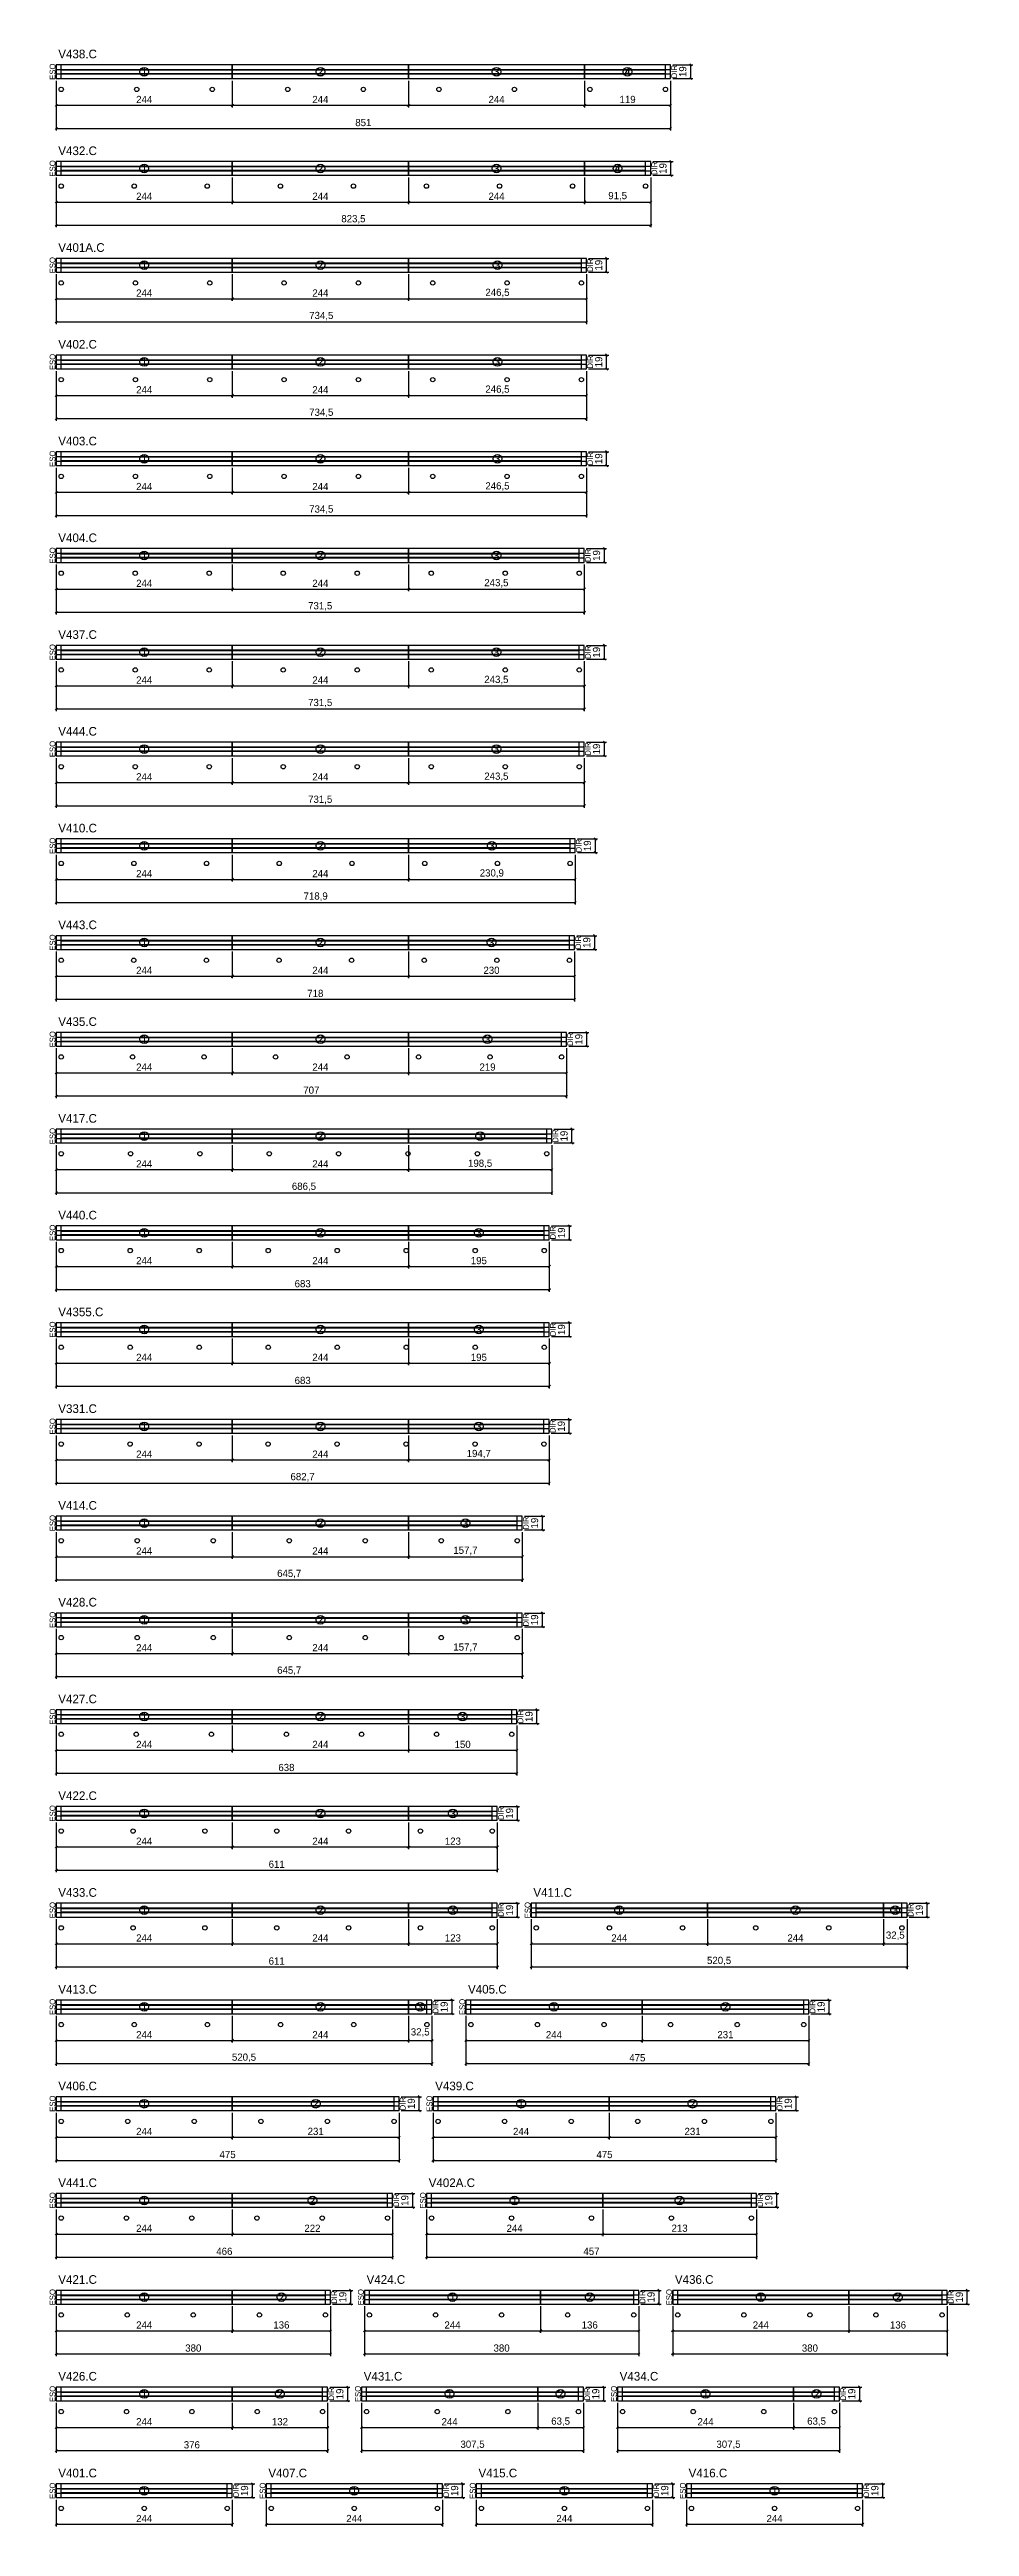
# Model space of a CAD drawing. Extents: x -10500 to 3070, y -4637 to 1250.
# Drawn here: x -9 to 1265, y -4079 to -649 of the extents above; entities that cross this region are included whole.
import ezdxf
from ezdxf.enums import TextEntityAlignment as Align

# ---------------------------------------------------------------- set-up
doc = ezdxf.new("R2010")
doc.units = 0
for name, color, linetype in [('5', 5, 'Continuous'), ('COTA', 241, 'Continuous'), ('Escoras', 224, 'Continuous'), ('NOMENCLATURA', 7, 'Continuous'), ('Painéis', 200, 'Continuous'), ('SARR_2.2x7', 40, 'Continuous'), ('SARR_EDITAR', 141, 'Continuous')]:
    doc.layers.add(name, color=color, linetype=linetype)
doc.dimstyles.new('PAINEL', dxfattribs={"dimtxt": 10, "dimasz": 3, "dimexe": 3, "dimexo": 3, "dimgap": 3, "dimtad": 1, "dimblk": 'OBLIQUE', "dimblk1": 'OBLIQUE', "dimcen": 2.5, "dimclrd": 4, "dimclre": 4, "dimclrt": 240, "dimazin": 3, "dimtfac": 1, "dimtmove": 0, "dimatfit": 3})

msp = doc.modelspace()

# ---------------------------------------------------------------- texts
at = {"layer": '5'}
for s, p in [('ESQ', (-5, -679.5)), ('DIR', (856, -679.5)), ('ESQ', (-5, -813.5)), ('DIR', (828.5, -813.5)), ('ESQ', (-5, -947.5)), ('DIR', (739.5, -947.5)), ('ESQ', (-5, -1081.5)), ('DIR', (739.5, -1081.5)), ('ESQ', (-5, -1215.5)), ('DIR', (739.5, -1215.5)), ('ESQ', (-5, -1349.5)), ('DIR', (736.5, -1349.5)), ('ESQ', (-5, -1483.5)), ('DIR', (736.5, -1483.5)), ('ESQ', (-5, -1617.5)), ('DIR', (736.5, -1617.5)), ('ESQ', (-5, -1751.5)), ('DIR', (723.9, -1751.5)), ('ESQ', (-5, -1885.5)), ('DIR', (723, -1885.5)), ('ESQ', (-5, -2019.5)), ('DIR', (712, -2019.5)), ('ESQ', (-5, -2153.5)), ('DIR', (691.5, -2153.5)), ('ESQ', (-5, -2287.5)), ('DIR', (688, -2287.5)), ('ESQ', (-5, -2421.5)), ('DIR', (688, -2421.5)), ('ESQ', (-5, -2555.5)), ('DIR', (687.7, -2555.5)), ('ESQ', (-5, -2689.5)), ('DIR', (650.7, -2689.5)), ('ESQ', (-5, -2823.5)), ('DIR', (650.7, -2823.5)), ('ESQ', (-5, -2957.5)), ('DIR', (643, -2957.5)), ('ESQ', (-5, -3091.5)), ('DIR', (616, -3091.5)), ('ESQ', (-5, -3225.5)), ('DIR', (616, -3225.5)), ('ESQ', (653, -3225.5)), ('DIR', (1183.5, -3225.5)), ('ESQ', (-5, -3359.5)), ('DIR', (525.5, -3359.5)), ('ESQ', (562.5, -3359.5)), ('DIR', (1047.5, -3359.5)), ('ESQ', (-5, -3493.5)), ('DIR', (480, -3493.5)), ('ESQ', (517, -3493.5)), ('DIR', (1002, -3493.5)), ('ESQ', (-5, -3627.5)), ('DIR', (471, -3627.5)), ('ESQ', (508, -3627.5)), ('DIR', (975, -3627.5)), ('ESQ', (-5, -3761.5)), ('DIR', (385, -3761.5)), ('ESQ', (422, -3761.5)), ('DIR', (812, -3761.5)), ('ESQ', (849, -3761.5)), ('DIR', (1239, -3761.5)), ('ESQ', (-5, -3895.5)), ('DIR', (381, -3895.5)), ('ESQ', (418, -3895.5)), ('DIR', (735.5, -3895.5)), ('ESQ', (772.5, -3895.5)), ('DIR', (1090, -3895.5)), ('ESQ', (-5, -4029.5)), ('DIR', (249, -4029.5)), ('ESQ', (286, -4029.5)), ('DIR', (540, -4029.5)), ('ESQ', (577, -4029.5)), ('DIR', (831, -4029.5)), ('ESQ', (868, -4029.5)), ('DIR', (1122, -4029.5))]:
    msp.add_text(s, height=8, rotation=90, dxfattribs=at).set_placement(p, align=Align.MIDDLE_CENTER)
for s, p in [('1', (122, -679.5)), ('2', (366, -679.5)), ('3', (610, -679.5)), ('4', (791.5, -679.5)), ('1', (122, -813.5)), ('2', (366, -813.5)), ('3', (610, -813.5)), ('4', (777.75, -813.5)), ('1', (122, -947.5)), ('2', (366, -947.5)), ('3', (611.25, -947.5)), ('1', (122, -1081.5)), ('2', (366, -1081.5)), ('3', (611.25, -1081.5)), ('1', (122, -1215.5)), ('2', (366, -1215.5)), ('3', (611.25, -1215.5)), ('1', (122, -1349.5)), ('2', (366, -1349.5)), ('3', (609.75, -1349.5)), ('1', (122, -1483.5)), ('2', (366, -1483.5)), ('3', (609.75, -1483.5)), ('1', (122, -1617.5)), ('2', (366, -1617.5)), ('3', (609.75, -1617.5)), ('1', (122, -1751.5)), ('2', (366, -1751.5)), ('3', (603.45, -1751.5)), ('1', (122, -1885.5)), ('2', (366, -1885.5)), ('3', (603, -1885.5)), ('1', (122, -2019.5)), ('2', (366, -2019.5)), ('3', (597.5, -2019.5)), ('1', (122, -2153.5)), ('2', (366, -2153.5)), ('3', (587.25, -2153.5)), ('1', (122, -2287.5)), ('2', (366, -2287.5)), ('3', (585.5, -2287.5)), ('1', (122, -2421.5)), ('2', (366, -2421.5)), ('3', (585.5, -2421.5)), ('1', (122, -2555.5)), ('2', (366, -2555.5)), ('3', (585.35, -2555.5)), ('1', (122, -2689.5)), ('2', (366, -2689.5)), ('3', (566.85, -2689.5)), ('1', (122, -2823.5)), ('2', (366, -2823.5)), ('3', (566.85, -2823.5)), ('1', (122, -2957.5)), ('2', (366, -2957.5)), ('3', (563, -2957.5)), ('1', (122, -3091.5)), ('2', (366, -3091.5)), ('3', (549.5, -3091.5)), ('1', (122, -3225.5)), ('2', (366, -3225.5)), ('3', (549.5, -3225.5)), ('1', (780, -3225.5)), ('2', (1024, -3225.5)), ('3', (1162.25, -3225.5)), ('1', (122, -3359.5)), ('2', (366, -3359.5)), ('3', (504.25, -3359.5)), ('1', (689.5, -3359.5)), ('2', (927, -3359.5)), ('1', (122, -3493.5)), ('2', (359.5, -3493.5)), ('1', (644, -3493.5)), ('2', (881.5, -3493.5)), ('1', (122, -3627.5)), ('2', (355, -3627.5)), ('1', (635, -3627.5)), ('2', (863.5, -3627.5)), ('1', (122, -3761.5)), ('2', (312, -3761.5)), ('1', (549, -3761.5)), ('2', (739, -3761.5)), ('1', (976, -3761.5)), ('2', (1166, -3761.5)), ('1', (122, -3895.5)), ('2', (310, -3895.5)), ('1', (545, -3895.5)), ('2', (698.75, -3895.5)), ('1', (899.5, -3895.5)), ('2', (1053.25, -3895.5)), ('1', (122, -4029.5)), ('1', (413, -4029.5)), ('1', (704, -4029.5)), ('1', (995, -4029.5))]:
    msp.add_text(s, height=12, dxfattribs=at).set_placement(p, align=Align.MIDDLE_CENTER)
at = {"layer": 'NOMENCLATURA'}
for s, p in [('V438.C', (3, -661)), ('V432.C', (3, -795)), ('V401A.C', (3, -929)), ('V402.C', (3, -1063)), ('V403.C', (3, -1197)), ('V404.C', (3, -1331)), ('V437.C', (3, -1465)), ('V444.C', (3, -1599)), ('V410.C', (3, -1733)), ('V443.C', (3, -1867)), ('V435.C', (3, -2001)), ('V417.C', (3, -2135)), ('V440.C', (3, -2269)), ('V4355.C', (3, -2403)), ('V331.C', (3, -2537)), ('V414.C', (3, -2671)), ('V428.C', (3, -2805)), ('V427.C', (3, -2939)), ('V422.C', (3, -3073)), ('V433.C', (3, -3207)), ('V411.C', (661, -3207)), ('V413.C', (3, -3341)), ('V405.C', (570.5, -3341)), ('V406.C', (3, -3475)), ('V439.C', (525, -3475)), ('V441.C', (3, -3609)), ('V402A.C', (516, -3609)), ('V421.C', (3, -3743)), ('V424.C', (430, -3743)), ('V436.C', (857, -3743)), ('V426.C', (3, -3877)), ('V431.C', (426, -3877)), ('V434.C', (780.5, -3877)), ('V401.C', (3, -4011)), ('V407.C', (294, -4011)), ('V415.C', (585, -4011)), ('V416.C', (876, -4011))]:
    msp.add_text(s, height=12, dxfattribs=at).set_placement(p)

# ---------------------------------------------------------------- blocks, each defined once
blk = doc.blocks.new('nf1')
blk.add_circle((0, 0), 6)
blk.add_text('1', height=7).set_placement((0, 0), align=Align.MIDDLE_CENTER)
blk = doc.blocks.new('_OBLIQUE')
at = {"color": 0, "linetype": 'BYBLOCK'}
blk.add_line((-0.5, -0.5), (0.5, 0.5), dxfattribs=at)
blk = doc.blocks.new('nf2')
blk.add_circle((0, 0), 6)
blk.add_text('2', height=7).set_placement((0, 0), align=Align.MIDDLE_CENTER)
blk = doc.blocks.new('nf3')
blk.add_circle((0, 0), 6)
blk.add_text('3', height=7).set_placement((0, 0), align=Align.MIDDLE_CENTER)
blk = doc.blocks.new('nf4')
blk.add_circle((0, 0), 6)
blk.add_text('4', height=7).set_placement((0, 0), align=Align.MIDDLE_CENTER)

# ---------------------------------------------------------------- dimensions: what is measured, and where the dimension line sits
at = {"layer": 'COTA'}
for base, p1, p2 in [((879, -689), (851, -689), (851, -670)), ((851.5, -823), (823.5, -823), (823.5, -804)), ((762.5, -957), (734.5, -957), (734.5, -938)), ((762.5, -1091), (734.5, -1091), (734.5, -1072)), ((762.5, -1225), (734.5, -1225), (734.5, -1206)), ((759.5, -1359), (731.5, -1359), (731.5, -1340)), ((759.5, -1493), (731.5, -1493), (731.5, -1474)), ((759.5, -1627), (731.5, -1627), (731.5, -1608)), ((746.9, -1761), (718.9, -1761), (718.9, -1742)), ((746, -1895), (718, -1895), (718, -1876)), ((735, -2029), (707, -2029), (707, -2010)), ((714.5, -2163), (686.5, -2163), (686.5, -2144)), ((711, -2297), (683, -2297), (683, -2278)), ((711, -2431), (683, -2431), (683, -2412)), ((710.7, -2565), (682.7, -2565), (682.7, -2546)), ((673.7, -2699), (645.7, -2699), (645.7, -2680)), ((673.7, -2833), (645.7, -2833), (645.7, -2814)), ((666, -2967), (638, -2967), (638, -2948)), ((639, -3101), (611, -3101), (611, -3082)), ((639, -3235), (611, -3235), (611, -3216)), ((1206.5, -3235), (1178.5, -3235), (1178.5, -3216)), ((548.5, -3369), (520.5, -3369), (520.5, -3350)), ((1070.5, -3369), (1042.5, -3369), (1042.5, -3350)), ((503, -3503), (475, -3503), (475, -3484)), ((1025, -3503), (997, -3503), (997, -3484)), ((494, -3637), (466, -3637), (466, -3618)), ((998, -3637), (970, -3637), (970, -3618)), ((408, -3771), (380, -3771), (380, -3752)), ((835, -3771), (807, -3771), (807, -3752)), ((1262, -3771), (1234, -3771), (1234, -3752)), ((404, -3905), (376, -3905), (376, -3886)), ((758.5, -3905), (730.5, -3905), (730.5, -3886)), ((1113, -3905), (1085, -3905), (1085, -3886)), ((272, -4039), (244, -4039), (244, -4020)), ((563, -4039), (535, -4039), (535, -4020)), ((854, -4039), (826, -4039), (826, -4020)), ((1145, -4039), (1117, -4039), (1117, -4020))]:
    msp.add_linear_dim(base=base, p1=p1, p2=p2, angle=90, dimstyle='PAINEL', dxfattribs=at).render()
for base, p1, p2 in [((0, -726), (0, -689), (244, -689)), ((0, -758), (0, -689), (851, -689)), ((244, -726), (244, -689), (488, -689)), ((488, -726), (488, -689), (732, -689)), ((732, -726), (732, -689), (851, -689)), ((0, -860), (0, -823), (244, -823)), ((0, -892), (0, -823), (823.5, -823)), ((244, -860), (244, -823), (488, -823)), ((488, -860), (488, -823), (732, -823)), ((732, -860), (732, -823), (823.5, -823)), ((0, -994), (0, -957), (244, -957)), ((0, -1026), (0, -957), (734.5, -957)), ((244, -994), (244, -957), (488, -957)), ((488, -994), (488, -957), (734.5, -957)), ((0, -1128), (0, -1091), (244, -1091)), ((0, -1160), (0, -1091), (734.5, -1091)), ((244, -1128), (244, -1091), (488, -1091)), ((488, -1128), (488, -1091), (734.5, -1091)), ((0, -1262), (0, -1225), (244, -1225)), ((0, -1294), (0, -1225), (734.5, -1225)), ((244, -1262), (244, -1225), (488, -1225)), ((488, -1262), (488, -1225), (734.5, -1225)), ((0, -1396), (0, -1359), (244, -1359)), ((0, -1428), (0, -1359), (731.5, -1359)), ((244, -1396), (244, -1359), (488, -1359)), ((488, -1396), (488, -1359), (731.5, -1359)), ((0, -1530), (0, -1493), (244, -1493)), ((0, -1562), (0, -1493), (731.5, -1493)), ((244, -1530), (244, -1493), (488, -1493)), ((488, -1530), (488, -1493), (731.5, -1493)), ((0, -1664), (0, -1627), (244, -1627)), ((0, -1696), (0, -1627), (731.5, -1627)), ((244, -1664), (244, -1627), (488, -1627)), ((488, -1664), (488, -1627), (731.5, -1627)), ((0, -1798), (0, -1761), (244, -1761)), ((0, -1830), (0, -1761), (718.9, -1761)), ((244, -1798), (244, -1761), (488, -1761)), ((488, -1798), (488, -1761), (718.9, -1761)), ((0, -1932), (0, -1895), (244, -1895)), ((0, -1964), (0, -1895), (718, -1895)), ((244, -1932), (244, -1895), (488, -1895)), ((488, -1932), (488, -1895), (718, -1895)), ((0, -2066), (0, -2029), (244, -2029)), ((0, -2098), (0, -2029), (707, -2029)), ((244, -2066), (244, -2029), (488, -2029)), ((488, -2066), (488, -2029), (707, -2029)), ((0, -2200), (0, -2163), (244, -2163)), ((0, -2232), (0, -2163), (686.5, -2163)), ((244, -2200), (244, -2163), (488, -2163)), ((488, -2200), (488, -2163), (686.5, -2163)), ((0, -2334), (0, -2297), (244, -2297)), ((0, -2366), (0, -2297), (683, -2297)), ((244, -2334), (244, -2297), (488, -2297)), ((488, -2334), (488, -2297), (683, -2297)), ((0, -2468), (0, -2431), (244, -2431)), ((0, -2500), (0, -2431), (683, -2431)), ((244, -2468), (244, -2431), (488, -2431)), ((488, -2468), (488, -2431), (683, -2431)), ((0, -2602), (0, -2565), (244, -2565)), ((0, -2634), (0, -2565), (682.7, -2565)), ((244, -2602), (244, -2565), (488, -2565)), ((488, -2602), (488, -2565), (682.7, -2565)), ((0, -2736), (0, -2699), (244, -2699)), ((0, -2768), (0, -2699), (645.7, -2699)), ((244, -2736), (244, -2699), (488, -2699)), ((488, -2736), (488, -2699), (645.7, -2699)), ((0, -2870), (0, -2833), (244, -2833)), ((0, -2902), (0, -2833), (645.7, -2833)), ((244, -2870), (244, -2833), (488, -2833)), ((488, -2870), (488, -2833), (645.7, -2833)), ((0, -3004), (0, -2967), (244, -2967)), ((0, -3036), (0, -2967), (638, -2967)), ((244, -3004), (244, -2967), (488, -2967)), ((488, -3004), (488, -2967), (638, -2967)), ((0, -3138), (0, -3101), (244, -3101)), ((0, -3170), (0, -3101), (611, -3101)), ((244, -3138), (244, -3101), (488, -3101)), ((488, -3138), (488, -3101), (611, -3101)), ((0, -3272), (0, -3235), (244, -3235)), ((0, -3304), (0, -3235), (611, -3235)), ((244, -3272), (244, -3235), (488, -3235)), ((488, -3272), (488, -3235), (611, -3235)), ((658, -3272), (658, -3235), (902, -3235)), ((658, -3304), (658, -3235), (1178.5, -3235)), ((902, -3272), (902, -3235), (1146, -3235)), ((1146, -3272), (1146, -3235), (1178.5, -3235)), ((0, -3406), (0, -3369), (244, -3369)), ((0, -3438), (0, -3369), (520.5, -3369)), ((244, -3406), (244, -3369), (488, -3369)), ((488, -3406), (488, -3369), (520.5, -3369)), ((567.5, -3406), (567.5, -3369), (811.5, -3369)), ((567.5, -3438), (567.5, -3369), (1042.5, -3369)), ((811.5, -3406), (811.5, -3369), (1042.5, -3369)), ((0, -3540), (0, -3503), (244, -3503)), ((0, -3572), (0, -3503), (475, -3503)), ((244, -3540), (244, -3503), (475, -3503)), ((522, -3540), (522, -3503), (766, -3503)), ((522, -3572), (522, -3503), (997, -3503)), ((766, -3540), (766, -3503), (997, -3503)), ((0, -3674), (0, -3637), (244, -3637)), ((0, -3706), (0, -3637), (466, -3637)), ((244, -3674), (244, -3637), (466, -3637)), ((513, -3674), (513, -3637), (757, -3637)), ((513, -3706), (513, -3637), (970, -3637)), ((757, -3674), (757, -3637), (970, -3637)), ((0, -3808), (0, -3771), (244, -3771)), ((0, -3840), (0, -3771), (380, -3771)), ((244, -3808), (244, -3771), (380, -3771)), ((427, -3808), (427, -3771), (671, -3771)), ((427, -3840), (427, -3771), (807, -3771)), ((671, -3808), (671, -3771), (807, -3771)), ((854, -3808), (854, -3771), (1098, -3771)), ((854, -3840), (854, -3771), (1234, -3771)), ((1098, -3808), (1098, -3771), (1234, -3771)), ((0, -3942), (0, -3905), (244, -3905)), ((0, -3974), (0, -3905), (376, -3905)), ((244, -3942), (244, -3905), (376, -3905)), ((423, -3942), (423, -3905), (667, -3905)), ((423, -3974), (423, -3905), (730.5, -3905)), ((667, -3942), (667, -3905), (730.5, -3905)), ((777.5, -3942), (777.5, -3905), (1021.5, -3905)), ((777.5, -3974), (777.5, -3905), (1085, -3905)), ((1021.5, -3942), (1021.5, -3905), (1085, -3905)), ((0, -4076), (0, -4039), (244, -4039)), ((291, -4076), (291, -4039), (535, -4039)), ((582, -4076), (582, -4039), (826, -4039)), ((873, -4076), (873, -4039), (1117, -4039))]:
    msp.add_linear_dim(base=base, p1=p1, p2=p2, dimstyle='PAINEL', dxfattribs=at).render()

# ---------------------------------------------------------------- linework, layer by layer
at = {"layer": 'Escoras'}
for centre in [(7, -704), (111.625, -704), (216.25, -704), (320.875, -704), (425.5, -704), (530.125, -704), (634.75, -704), (739.375, -704), (844, -704), (7, -838), (108.188, -838), (209.375, -838), (310.562, -838), (411.75, -838), (512.938, -838), (614.125, -838), (715.312, -838), (816.5, -838), (7, -972), (109.929, -972), (212.857, -972), (315.786, -972), (418.714, -972), (521.643, -972), (624.571, -972), (727.5, -972), (7, -1106), (109.929, -1106), (212.857, -1106), (315.786, -1106), (418.714, -1106), (521.643, -1106), (624.571, -1106), (727.5, -1106), (7, -1240), (109.929, -1240), (212.857, -1240), (315.786, -1240), (418.714, -1240), (521.643, -1240), (624.571, -1240), (727.5, -1240), (7, -1374), (109.5, -1374), (212, -1374), (314.5, -1374), (417, -1374), (519.5, -1374), (622, -1374), (724.5, -1374), (7, -1508), (109.5, -1508), (212, -1508), (314.5, -1508), (417, -1508), (519.5, -1508), (622, -1508), (724.5, -1508), (7, -1642), (109.5, -1642), (212, -1642), (314.5, -1642), (417, -1642), (519.5, -1642), (622, -1642), (724.5, -1642), (7, -1776), (107.7, -1776), (208.4, -1776), (309.1, -1776), (409.8, -1776), (510.5, -1776), (611.2, -1776), (711.9, -1776), (7, -1910), (107.571, -1910), (208.143, -1910), (308.714, -1910), (409.286, -1910), (509.857, -1910), (610.429, -1910), (711, -1910), (7, -2044), (106, -2044), (205, -2044), (304, -2044), (403, -2044), (502, -2044), (601, -2044), (700, -2044), (7, -2178), (103.071, -2178), (199.143, -2178), (295.214, -2178), (391.286, -2178), (487.357, -2178), (583.429, -2178), (679.5, -2178), (7, -2312), (102.571, -2312), (198.143, -2312), (293.714, -2312), (389.286, -2312), (484.857, -2312), (580.429, -2312), (676, -2312), (7, -2446), (102.571, -2446), (198.143, -2446), (293.714, -2446), (389.286, -2446), (484.857, -2446), (580.429, -2446), (676, -2446), (7, -2580), (102.529, -2580), (198.057, -2580), (293.586, -2580), (389.114, -2580), (484.643, -2580), (580.171, -2580), (675.7, -2580), (7, -2714), (112.283, -2714), (217.567, -2714), (322.85, -2714), (428.133, -2714), (533.417, -2714), (638.7, -2714), (7, -2848), (112.283, -2848), (217.567, -2848), (322.85, -2848), (428.133, -2848), (533.417, -2848), (638.7, -2848), (7, -2982), (111, -2982), (215, -2982), (319, -2982), (423, -2982), (527, -2982), (631, -2982), (7, -3116), (106.5, -3116), (206, -3116), (305.5, -3116), (405, -3116), (504.5, -3116), (604, -3116), (7, -3250), (106.5, -3250), (206, -3250), (305.5, -3250), (405, -3250), (504.5, -3250), (604, -3250), (665, -3250), (766.3, -3250), (867.6, -3250), (968.9, -3250), (1070.2, -3250), (1171.5, -3250), (7, -3384), (108.3, -3384), (209.6, -3384), (310.9, -3384), (412.2, -3384), (513.5, -3384), (574.5, -3384), (666.7, -3384), (758.9, -3384), (851.1, -3384), (943.3, -3384), (1035.5, -3384), (7, -3518), (99.2, -3518), (191.4, -3518), (283.6, -3518), (375.8, -3518), (468, -3518), (529, -3518), (621.2, -3518), (713.4, -3518), (805.6, -3518), (897.8, -3518), (990, -3518), (7, -3652), (97.4, -3652), (187.8, -3652), (278.2, -3652), (368.6, -3652), (459, -3652), (520, -3652), (630.75, -3652), (741.5, -3652), (852.25, -3652), (963, -3652), (7, -3786), (98.5, -3786), (190, -3786), (281.5, -3786), (373, -3786), (434, -3786), (525.5, -3786), (617, -3786), (708.5, -3786), (800, -3786), (861, -3786), (952.5, -3786), (1044, -3786), (1135.5, -3786), (1227, -3786), (7, -3920), (97.5, -3920), (188, -3920), (278.5, -3920), (369, -3920), (430, -3920), (527.833, -3920), (625.667, -3920), (723.5, -3920), (784.5, -3920), (882.333, -3920), (980.167, -3920), (1078, -3920), (7, -4054), (122, -4054), (237, -4054), (298, -4054), (413, -4054), (528, -4054), (589, -4054), (704, -4054), (819, -4054), (880, -4054), (995, -4054), (1110, -4054)]:
    msp.add_circle(centre, 3, dxfattribs=at)
at = {"layer": 'Painéis'}
for p, q in [((0, -676.333), (244, -676.333)), ((0, -682.667), (244, -682.667)), ((244, -689), (244, -670)), ((244, -676.333), (488, -676.333)), ((244, -682.667), (488, -682.667)), ((488, -689), (488, -670)), ((488, -676.333), (732, -676.333)), ((488, -682.667), (732, -682.667)), ((732, -689), (732, -670)), ((732, -676.333), (851, -676.333)), ((732, -682.667), (851, -682.667)), ((0, -810.333), (244, -810.333)), ((0, -816.667), (244, -816.667)), ((244, -823), (244, -804)), ((244, -810.333), (488, -810.333)), ((244, -816.667), (488, -816.667)), ((488, -823), (488, -804)), ((488, -810.333), (732, -810.333)), ((488, -816.667), (732, -816.667)), ((732, -823), (732, -804)), ((732, -810.333), (823.5, -810.333)), ((732, -816.667), (823.5, -816.667)), ((0, -944.333), (244, -944.333)), ((0, -950.667), (244, -950.667)), ((244, -957), (244, -938)), ((244, -944.333), (488, -944.333)), ((244, -950.667), (488, -950.667)), ((488, -957), (488, -938)), ((488, -944.333), (734.5, -944.333)), ((488, -950.667), (734.5, -950.667)), ((0, -1078.333), (244, -1078.333)), ((0, -1084.667), (244, -1084.667)), ((244, -1091), (244, -1072)), ((244, -1078.333), (488, -1078.333)), ((244, -1084.667), (488, -1084.667)), ((488, -1091), (488, -1072)), ((488, -1078.333), (734.5, -1078.333)), ((488, -1084.667), (734.5, -1084.667)), ((0, -1212.333), (244, -1212.333)), ((0, -1218.667), (244, -1218.667)), ((244, -1225), (244, -1206)), ((244, -1212.333), (488, -1212.333)), ((244, -1218.667), (488, -1218.667)), ((488, -1225), (488, -1206)), ((488, -1212.333), (734.5, -1212.333)), ((488, -1218.667), (734.5, -1218.667)), ((0, -1346.333), (244, -1346.333)), ((0, -1352.667), (244, -1352.667)), ((244, -1359), (244, -1340)), ((244, -1346.333), (488, -1346.333)), ((244, -1352.667), (488, -1352.667)), ((488, -1359), (488, -1340)), ((488, -1346.333), (731.5, -1346.333)), ((488, -1352.667), (731.5, -1352.667)), ((244, -1493), (244, -1474)), ((488, -1493), (488, -1474)), ((0, -1480.333), (244, -1480.333)), ((0, -1486.667), (244, -1486.667)), ((244, -1480.333), (488, -1480.333)), ((244, -1486.667), (488, -1486.667)), ((488, -1480.333), (731.5, -1480.333)), ((488, -1486.667), (731.5, -1486.667)), ((244, -1627), (244, -1608)), ((488, -1627), (488, -1608)), ((0, -1614.333), (244, -1614.333)), ((0, -1620.667), (244, -1620.667)), ((244, -1614.333), (488, -1614.333)), ((244, -1620.667), (488, -1620.667)), ((488, -1614.333), (731.5, -1614.333)), ((488, -1620.667), (731.5, -1620.667)), ((0, -1748.333), (244, -1748.333)), ((244, -1761), (244, -1742)), ((244, -1748.333), (488, -1748.333)), ((488, -1761), (488, -1742)), ((488, -1748.333), (718.9, -1748.333)), ((0, -1754.667), (244, -1754.667)), ((244, -1754.667), (488, -1754.667)), ((488, -1754.667), (718.9, -1754.667)), ((0, -1882.333), (244, -1882.333)), ((244, -1895), (244, -1876)), ((244, -1882.333), (488, -1882.333)), ((488, -1895), (488, -1876)), ((488, -1882.333), (718, -1882.333)), ((0, -1888.667), (244, -1888.667)), ((244, -1888.667), (488, -1888.667)), ((488, -1888.667), (718, -1888.667)), ((0, -2016.333), (244, -2016.333)), ((0, -2022.667), (244, -2022.667)), ((244, -2029), (244, -2010)), ((244, -2016.333), (488, -2016.333)), ((244, -2022.667), (488, -2022.667)), ((488, -2029), (488, -2010)), ((488, -2016.333), (707, -2016.333)), ((488, -2022.667), (707, -2022.667)), ((0, -2150.333), (244, -2150.333)), ((0, -2156.667), (244, -2156.667)), ((244, -2163), (244, -2144)), ((244, -2150.333), (488, -2150.333)), ((244, -2156.667), (488, -2156.667)), ((488, -2163), (488, -2144)), ((488, -2150.333), (686.5, -2150.333)), ((488, -2156.667), (686.5, -2156.667)), ((0, -2284.333), (244, -2284.333)), ((0, -2290.667), (244, -2290.667)), ((244, -2297), (244, -2278)), ((244, -2284.333), (488, -2284.333)), ((244, -2290.667), (488, -2290.667)), ((488, -2297), (488, -2278)), ((488, -2284.333), (683, -2284.333)), ((488, -2290.667), (683, -2290.667)), ((0, -2418.333), (244, -2418.333)), ((0, -2424.667), (244, -2424.667)), ((244, -2431), (244, -2412)), ((244, -2418.333), (488, -2418.333)), ((244, -2424.667), (488, -2424.667)), ((488, -2431), (488, -2412)), ((488, -2418.333), (683, -2418.333)), ((488, -2424.667), (683, -2424.667)), ((0, -2552.333), (244, -2552.333)), ((0, -2558.667), (244, -2558.667)), ((244, -2565), (244, -2546)), ((244, -2552.333), (488, -2552.333)), ((244, -2558.667), (488, -2558.667)), ((488, -2565), (488, -2546)), ((488, -2552.333), (682.7, -2552.333)), ((488, -2558.667), (682.7, -2558.667)), ((0, -2686.333), (244, -2686.333)), ((0, -2692.667), (244, -2692.667)), ((244, -2699), (244, -2680)), ((244, -2686.333), (488, -2686.333)), ((244, -2692.667), (488, -2692.667)), ((488, -2699), (488, -2680)), ((488, -2686.333), (645.7, -2686.333)), ((488, -2692.667), (645.7, -2692.667)), ((0, -2820.333), (244, -2820.333)), ((0, -2826.667), (244, -2826.667)), ((244, -2833), (244, -2814)), ((244, -2820.333), (488, -2820.333)), ((244, -2826.667), (488, -2826.667)), ((488, -2833), (488, -2814)), ((488, -2820.333), (645.7, -2820.333)), ((488, -2826.667), (645.7, -2826.667)), ((244, -2967), (244, -2948)), ((488, -2967), (488, -2948)), ((0, -2954.333), (244, -2954.333)), ((0, -2960.667), (244, -2960.667)), ((244, -2954.333), (488, -2954.333)), ((244, -2960.667), (488, -2960.667)), ((488, -2954.333), (638, -2954.333)), ((488, -2960.667), (638, -2960.667)), ((244, -3101), (244, -3082)), ((488, -3101), (488, -3082)), ((0, -3088.333), (244, -3088.333)), ((0, -3094.667), (244, -3094.667)), ((244, -3088.333), (488, -3088.333)), ((244, -3094.667), (488, -3094.667)), ((488, -3088.333), (611, -3088.333)), ((488, -3094.667), (611, -3094.667)), ((0, -3222.333), (244, -3222.333)), ((244, -3235), (244, -3216)), ((244, -3222.333), (488, -3222.333)), ((488, -3235), (488, -3216)), ((488, -3222.333), (611, -3222.333)), ((658, -3222.333), (902, -3222.333)), ((902, -3235), (902, -3216)), ((902, -3222.333), (1146, -3222.333)), ((1146, -3235), (1146, -3216)), ((1146, -3222.333), (1178.5, -3222.333)), ((0, -3228.667), (244, -3228.667)), ((244, -3228.667), (488, -3228.667)), ((488, -3228.667), (611, -3228.667)), ((658, -3228.667), (902, -3228.667)), ((902, -3228.667), (1146, -3228.667)), ((1146, -3228.667), (1178.5, -3228.667)), ((0, -3356.333), (244, -3356.333)), ((244, -3369), (244, -3350)), ((244, -3356.333), (488, -3356.333)), ((488, -3369), (488, -3350)), ((488, -3356.333), (520.5, -3356.333)), ((567.5, -3356.333), (811.5, -3356.333)), ((811.5, -3369), (811.5, -3350)), ((811.5, -3356.333), (1042.5, -3356.333)), ((0, -3362.667), (244, -3362.667)), ((244, -3362.667), (488, -3362.667)), ((488, -3362.667), (520.5, -3362.667)), ((567.5, -3362.667), (811.5, -3362.667)), ((811.5, -3362.667), (1042.5, -3362.667)), ((0, -3490.333), (244, -3490.333)), ((0, -3496.667), (244, -3496.667)), ((244, -3503), (244, -3484)), ((244, -3490.333), (475, -3490.333)), ((244, -3496.667), (475, -3496.667)), ((522, -3490.333), (766, -3490.333)), ((522, -3496.667), (766, -3496.667)), ((766, -3503), (766, -3484)), ((766, -3490.333), (997, -3490.333)), ((766, -3496.667), (997, -3496.667)), ((0, -3624.333), (244, -3624.333)), ((0, -3630.667), (244, -3630.667)), ((244, -3637), (244, -3618)), ((244, -3624.333), (466, -3624.333)), ((244, -3630.667), (466, -3630.667)), ((513, -3624.333), (757, -3624.333)), ((513, -3630.667), (757, -3630.667)), ((757, -3637), (757, -3618)), ((757, -3624.333), (970, -3624.333)), ((757, -3630.667), (970, -3630.667)), ((0, -3758.333), (244, -3758.333)), ((0, -3764.667), (244, -3764.667)), ((244, -3771), (244, -3752)), ((244, -3758.333), (380, -3758.333)), ((244, -3764.667), (380, -3764.667)), ((427, -3758.333), (671, -3758.333)), ((427, -3764.667), (671, -3764.667)), ((671, -3771), (671, -3752)), ((671, -3758.333), (807, -3758.333)), ((671, -3764.667), (807, -3764.667)), ((854, -3758.333), (1098, -3758.333)), ((854, -3764.667), (1098, -3764.667)), ((1098, -3771), (1098, -3752)), ((1098, -3758.333), (1234, -3758.333)), ((1098, -3764.667), (1234, -3764.667)), ((0, -3892.333), (244, -3892.333)), ((0, -3898.667), (244, -3898.667)), ((244, -3905), (244, -3886)), ((244, -3892.333), (376, -3892.333)), ((244, -3898.667), (376, -3898.667)), ((423, -3892.333), (667, -3892.333)), ((423, -3898.667), (667, -3898.667)), ((667, -3905), (667, -3886)), ((667, -3892.333), (730.5, -3892.333)), ((667, -3898.667), (730.5, -3898.667)), ((777.5, -3892.333), (1021.5, -3892.333)), ((777.5, -3898.667), (1021.5, -3898.667)), ((1021.5, -3905), (1021.5, -3886)), ((1021.5, -3892.333), (1085, -3892.333)), ((1021.5, -3898.667), (1085, -3898.667)), ((0, -4026.333), (244, -4026.333)), ((0, -4032.667), (244, -4032.667)), ((291, -4026.333), (535, -4026.333)), ((291, -4032.667), (535, -4032.667)), ((582, -4026.333), (826, -4026.333)), ((582, -4032.667), (826, -4032.667)), ((873, -4026.333), (1117, -4026.333)), ((873, -4032.667), (1117, -4032.667))]:
    msp.add_line(p, q, dxfattribs=at)
for points in [[(0, -689), (244, -689), (244, -670), (0, -670)], [(244, -689), (488, -689), (488, -670), (244, -670)], [(488, -689), (732, -689), (732, -670), (488, -670)], [(732, -689), (851, -689), (851, -670), (732, -670)], [(0, -823), (244, -823), (244, -804), (0, -804)], [(244, -823), (488, -823), (488, -804), (244, -804)], [(488, -823), (732, -823), (732, -804), (488, -804)], [(732, -823), (823.5, -823), (823.5, -804), (732, -804)], [(0, -957), (244, -957), (244, -938), (0, -938)], [(244, -957), (488, -957), (488, -938), (244, -938)], [(488, -957), (734.5, -957), (734.5, -938), (488, -938)], [(0, -1091), (244, -1091), (244, -1072), (0, -1072)], [(244, -1091), (488, -1091), (488, -1072), (244, -1072)], [(488, -1091), (734.5, -1091), (734.5, -1072), (488, -1072)], [(0, -1225), (244, -1225), (244, -1206), (0, -1206)], [(244, -1225), (488, -1225), (488, -1206), (244, -1206)], [(488, -1225), (734.5, -1225), (734.5, -1206), (488, -1206)], [(0, -1359), (244, -1359), (244, -1340), (0, -1340)], [(244, -1359), (488, -1359), (488, -1340), (244, -1340)], [(488, -1359), (731.5, -1359), (731.5, -1340), (488, -1340)], [(0, -1493), (244, -1493), (244, -1474), (0, -1474)], [(244, -1493), (488, -1493), (488, -1474), (244, -1474)], [(488, -1493), (731.5, -1493), (731.5, -1474), (488, -1474)], [(0, -1627), (244, -1627), (244, -1608), (0, -1608)], [(244, -1627), (488, -1627), (488, -1608), (244, -1608)], [(488, -1627), (731.5, -1627), (731.5, -1608), (488, -1608)], [(0, -1761), (244, -1761), (244, -1742), (0, -1742)], [(244, -1761), (488, -1761), (488, -1742), (244, -1742)], [(488, -1761), (718.9, -1761), (718.9, -1742), (488, -1742)], [(0, -1895), (244, -1895), (244, -1876), (0, -1876)], [(244, -1895), (488, -1895), (488, -1876), (244, -1876)], [(488, -1895), (718, -1895), (718, -1876), (488, -1876)], [(0, -2029), (244, -2029), (244, -2010), (0, -2010)], [(244, -2029), (488, -2029), (488, -2010), (244, -2010)], [(488, -2029), (707, -2029), (707, -2010), (488, -2010)], [(0, -2163), (244, -2163), (244, -2144), (0, -2144)], [(244, -2163), (488, -2163), (488, -2144), (244, -2144)], [(488, -2163), (686.5, -2163), (686.5, -2144), (488, -2144)], [(0, -2297), (244, -2297), (244, -2278), (0, -2278)], [(244, -2297), (488, -2297), (488, -2278), (244, -2278)], [(488, -2297), (683, -2297), (683, -2278), (488, -2278)], [(0, -2431), (244, -2431), (244, -2412), (0, -2412)], [(244, -2431), (488, -2431), (488, -2412), (244, -2412)], [(488, -2431), (683, -2431), (683, -2412), (488, -2412)], [(0, -2565), (244, -2565), (244, -2546), (0, -2546)], [(244, -2565), (488, -2565), (488, -2546), (244, -2546)], [(488, -2565), (682.7, -2565), (682.7, -2546), (488, -2546)], [(0, -2699), (244, -2699), (244, -2680), (0, -2680)], [(244, -2699), (488, -2699), (488, -2680), (244, -2680)], [(488, -2699), (645.7, -2699), (645.7, -2680), (488, -2680)], [(0, -2833), (244, -2833), (244, -2814), (0, -2814)], [(244, -2833), (488, -2833), (488, -2814), (244, -2814)], [(488, -2833), (645.7, -2833), (645.7, -2814), (488, -2814)], [(0, -2967), (244, -2967), (244, -2948), (0, -2948)], [(244, -2967), (488, -2967), (488, -2948), (244, -2948)], [(488, -2967), (638, -2967), (638, -2948), (488, -2948)], [(0, -3101), (244, -3101), (244, -3082), (0, -3082)], [(244, -3101), (488, -3101), (488, -3082), (244, -3082)], [(488, -3101), (611, -3101), (611, -3082), (488, -3082)], [(0, -3235), (244, -3235), (244, -3216), (0, -3216)], [(244, -3235), (488, -3235), (488, -3216), (244, -3216)], [(488, -3235), (611, -3235), (611, -3216), (488, -3216)], [(658, -3235), (902, -3235), (902, -3216), (658, -3216)], [(902, -3235), (1146, -3235), (1146, -3216), (902, -3216)], [(1146, -3235), (1178.5, -3235), (1178.5, -3216), (1146, -3216)], [(0, -3369), (244, -3369), (244, -3350), (0, -3350)], [(244, -3369), (488, -3369), (488, -3350), (244, -3350)], [(488, -3369), (520.5, -3369), (520.5, -3350), (488, -3350)], [(567.5, -3369), (811.5, -3369), (811.5, -3350), (567.5, -3350)], [(811.5, -3369), (1042.5, -3369), (1042.5, -3350), (811.5, -3350)], [(0, -3503), (244, -3503), (244, -3484), (0, -3484)], [(244, -3503), (475, -3503), (475, -3484), (244, -3484)], [(522, -3503), (766, -3503), (766, -3484), (522, -3484)], [(766, -3503), (997, -3503), (997, -3484), (766, -3484)], [(0, -3637), (244, -3637), (244, -3618), (0, -3618)], [(244, -3637), (466, -3637), (466, -3618), (244, -3618)], [(513, -3637), (757, -3637), (757, -3618), (513, -3618)], [(757, -3637), (970, -3637), (970, -3618), (757, -3618)], [(0, -3771), (244, -3771), (244, -3752), (0, -3752)], [(244, -3771), (380, -3771), (380, -3752), (244, -3752)], [(427, -3771), (671, -3771), (671, -3752), (427, -3752)], [(671, -3771), (807, -3771), (807, -3752), (671, -3752)], [(854, -3771), (1098, -3771), (1098, -3752), (854, -3752)], [(1098, -3771), (1234, -3771), (1234, -3752), (1098, -3752)], [(0, -3905), (244, -3905), (244, -3886), (0, -3886)], [(244, -3905), (376, -3905), (376, -3886), (244, -3886)], [(423, -3905), (667, -3905), (667, -3886), (423, -3886)], [(667, -3905), (730.5, -3905), (730.5, -3886), (667, -3886)], [(777.5, -3905), (1021.5, -3905), (1021.5, -3886), (777.5, -3886)], [(1021.5, -3905), (1085, -3905), (1085, -3886), (1021.5, -3886)], [(0, -4039), (244, -4039), (244, -4020), (0, -4020)], [(291, -4039), (535, -4039), (535, -4020), (291, -4020)], [(582, -4039), (826, -4039), (826, -4020), (582, -4020)], [(873, -4039), (1117, -4039), (1117, -4020), (873, -4020)]]:
    msp.add_lwpolyline(points, close=True, dxfattribs=at)
at = {"layer": 'SARR_2.2x7'}
for p, q in [((7, -689), (7, -670)), ((7, -677), (244, -677)), ((7, -682), (244, -682)), ((244, -677), (488, -677)), ((244, -682), (488, -682)), ((488, -677), (732, -677)), ((488, -682), (732, -682)), ((732, -677), (844, -677)), ((732, -682), (844, -682)), ((844, -689), (844, -670)), ((7, -823), (7, -804)), ((7, -811), (244, -811)), ((7, -816), (244, -816)), ((244, -811), (488, -811)), ((244, -816), (488, -816)), ((488, -811), (732, -811)), ((488, -816), (732, -816)), ((732, -811), (816.5, -811)), ((732, -816), (816.5, -816)), ((816.5, -823), (816.5, -804)), ((7, -957), (7, -938)), ((7, -945), (244, -945)), ((7, -950), (244, -950)), ((244, -945), (488, -945)), ((244, -950), (488, -950)), ((488, -945), (727.5, -945)), ((488, -950), (727.5, -950)), ((727.5, -957), (727.5, -938)), ((7, -1091), (7, -1072)), ((7, -1079), (244, -1079)), ((7, -1084), (244, -1084)), ((244, -1079), (488, -1079)), ((244, -1084), (488, -1084)), ((488, -1079), (727.5, -1079)), ((488, -1084), (727.5, -1084)), ((727.5, -1091), (727.5, -1072)), ((7, -1225), (7, -1206)), ((7, -1213), (244, -1213)), ((7, -1218), (244, -1218)), ((244, -1213), (488, -1213)), ((244, -1218), (488, -1218)), ((488, -1213), (727.5, -1213)), ((488, -1218), (727.5, -1218)), ((727.5, -1225), (727.5, -1206)), ((7, -1359), (7, -1340)), ((7, -1347), (244, -1347)), ((7, -1352), (244, -1352)), ((244, -1347), (488, -1347)), ((244, -1352), (488, -1352)), ((488, -1347), (724.5, -1347)), ((488, -1352), (724.5, -1352)), ((724.5, -1359), (724.5, -1340)), ((7, -1493), (7, -1474)), ((724.5, -1493), (724.5, -1474)), ((7, -1481), (244, -1481)), ((7, -1486), (244, -1486)), ((244, -1481), (488, -1481)), ((244, -1486), (488, -1486)), ((488, -1481), (724.5, -1481)), ((488, -1486), (724.5, -1486)), ((7, -1627), (7, -1608)), ((724.5, -1627), (724.5, -1608)), ((7, -1615), (244, -1615)), ((7, -1620), (244, -1620)), ((244, -1615), (488, -1615)), ((244, -1620), (488, -1620)), ((488, -1615), (724.5, -1615)), ((488, -1620), (724.5, -1620)), ((7, -1761), (7, -1742)), ((7, -1749), (244, -1749)), ((244, -1749), (488, -1749)), ((488, -1749), (711.9, -1749)), ((711.9, -1761), (711.9, -1742)), ((7, -1754), (244, -1754)), ((244, -1754), (488, -1754)), ((488, -1754), (711.9, -1754)), ((7, -1895), (7, -1876)), ((7, -1883), (244, -1883)), ((244, -1883), (488, -1883)), ((488, -1883), (711, -1883)), ((711, -1895), (711, -1876)), ((7, -1888), (244, -1888)), ((244, -1888), (488, -1888)), ((488, -1888), (711, -1888)), ((7, -2029), (7, -2010)), ((7, -2017), (244, -2017)), ((7, -2022), (244, -2022)), ((244, -2017), (488, -2017)), ((244, -2022), (488, -2022)), ((488, -2017), (700, -2017)), ((488, -2022), (700, -2022)), ((700, -2029), (700, -2010)), ((7, -2163), (7, -2144)), ((7, -2151), (244, -2151)), ((7, -2156), (244, -2156)), ((244, -2151), (488, -2151)), ((244, -2156), (488, -2156)), ((488, -2151), (679.5, -2151)), ((488, -2156), (679.5, -2156)), ((679.5, -2163), (679.5, -2144)), ((7, -2297), (7, -2278)), ((7, -2285), (244, -2285)), ((7, -2290), (244, -2290)), ((244, -2285), (488, -2285)), ((244, -2290), (488, -2290)), ((488, -2285), (676, -2285)), ((488, -2290), (676, -2290)), ((676, -2297), (676, -2278)), ((7, -2431), (7, -2412)), ((7, -2419), (244, -2419)), ((7, -2424), (244, -2424)), ((244, -2419), (488, -2419)), ((244, -2424), (488, -2424)), ((488, -2419), (676, -2419)), ((488, -2424), (676, -2424)), ((676, -2431), (676, -2412)), ((7, -2565), (7, -2546)), ((7, -2553), (244, -2553)), ((7, -2558), (244, -2558)), ((244, -2553), (488, -2553)), ((244, -2558), (488, -2558)), ((488, -2553), (675.7, -2553)), ((488, -2558), (675.7, -2558)), ((675.7, -2565), (675.7, -2546)), ((7, -2699), (7, -2680)), ((7, -2687), (244, -2687)), ((7, -2692), (244, -2692)), ((244, -2687), (488, -2687)), ((244, -2692), (488, -2692)), ((488, -2687), (638.7, -2687)), ((488, -2692), (638.7, -2692)), ((638.7, -2699), (638.7, -2680)), ((7, -2833), (7, -2814)), ((7, -2821), (244, -2821)), ((7, -2826), (244, -2826)), ((244, -2821), (488, -2821)), ((244, -2826), (488, -2826)), ((488, -2821), (638.7, -2821)), ((488, -2826), (638.7, -2826)), ((638.7, -2833), (638.7, -2814)), ((7, -2967), (7, -2948)), ((631, -2967), (631, -2948)), ((7, -2955), (244, -2955)), ((7, -2960), (244, -2960)), ((244, -2955), (488, -2955)), ((244, -2960), (488, -2960)), ((488, -2955), (631, -2955)), ((488, -2960), (631, -2960)), ((7, -3101), (7, -3082)), ((604, -3101), (604, -3082)), ((7, -3089), (244, -3089)), ((7, -3094), (244, -3094)), ((244, -3089), (488, -3089)), ((244, -3094), (488, -3094)), ((488, -3089), (604, -3089)), ((488, -3094), (604, -3094)), ((7, -3235), (7, -3216)), ((7, -3223), (244, -3223)), ((244, -3223), (488, -3223)), ((488, -3223), (604, -3223)), ((604, -3235), (604, -3216)), ((665, -3235), (665, -3216)), ((665, -3223), (902, -3223)), ((902, -3223), (1146, -3223)), ((1146, -3223), (1171.5, -3223)), ((1171.5, -3235), (1171.5, -3216)), ((7, -3228), (244, -3228)), ((244, -3228), (488, -3228)), ((488, -3228), (604, -3228)), ((665, -3228), (902, -3228)), ((902, -3228), (1146, -3228)), ((1146, -3228), (1171.5, -3228)), ((7, -3369), (7, -3350)), ((7, -3357), (244, -3357)), ((244, -3357), (488, -3357)), ((488, -3357), (513.5, -3357)), ((513.5, -3369), (513.5, -3350)), ((574.5, -3369), (574.5, -3350)), ((574.5, -3357), (811.5, -3357)), ((811.5, -3357), (1035.5, -3357)), ((1035.5, -3369), (1035.5, -3350)), ((7, -3362), (244, -3362)), ((244, -3362), (488, -3362)), ((488, -3362), (513.5, -3362)), ((574.5, -3362), (811.5, -3362)), ((811.5, -3362), (1035.5, -3362)), ((7, -3503), (7, -3484)), ((7, -3491), (244, -3491)), ((7, -3496), (244, -3496)), ((244, -3491), (468, -3491)), ((244, -3496), (468, -3496)), ((468, -3503), (468, -3484)), ((529, -3503), (529, -3484)), ((529, -3491), (766, -3491)), ((529, -3496), (766, -3496)), ((766, -3491), (990, -3491)), ((766, -3496), (990, -3496)), ((990, -3503), (990, -3484)), ((7, -3637), (7, -3618)), ((7, -3625), (244, -3625)), ((7, -3630), (244, -3630)), ((244, -3625), (459, -3625)), ((244, -3630), (459, -3630)), ((459, -3637), (459, -3618)), ((520, -3637), (520, -3618)), ((520, -3625), (757, -3625)), ((520, -3630), (757, -3630)), ((757, -3625), (963, -3625)), ((757, -3630), (963, -3630)), ((963, -3637), (963, -3618)), ((7, -3771), (7, -3752)), ((7, -3759), (244, -3759)), ((7, -3764), (244, -3764)), ((244, -3759), (373, -3759)), ((244, -3764), (373, -3764)), ((373, -3771), (373, -3752)), ((434, -3771), (434, -3752)), ((434, -3759), (671, -3759)), ((434, -3764), (671, -3764)), ((671, -3759), (800, -3759)), ((671, -3764), (800, -3764)), ((800, -3771), (800, -3752)), ((861, -3771), (861, -3752)), ((861, -3759), (1098, -3759)), ((861, -3764), (1098, -3764)), ((1098, -3759), (1227, -3759)), ((1098, -3764), (1227, -3764)), ((1227, -3771), (1227, -3752)), ((7, -3905), (7, -3886)), ((7, -3893), (244, -3893)), ((7, -3898), (244, -3898)), ((244, -3893), (369, -3893)), ((244, -3898), (369, -3898)), ((369, -3905), (369, -3886)), ((430, -3905), (430, -3886)), ((430, -3893), (667, -3893)), ((430, -3898), (667, -3898)), ((667, -3893), (723.5, -3893)), ((667, -3898), (723.5, -3898)), ((723.5, -3905), (723.5, -3886)), ((784.5, -3905), (784.5, -3886)), ((784.5, -3893), (1021.5, -3893)), ((784.5, -3898), (1021.5, -3898)), ((1021.5, -3893), (1078, -3893)), ((1021.5, -3898), (1078, -3898)), ((1078, -3905), (1078, -3886)), ((7, -4039), (7, -4020)), ((7, -4027), (237, -4027)), ((7, -4032), (237, -4032)), ((237, -4039), (237, -4020)), ((298, -4039), (298, -4020)), ((298, -4027), (528, -4027)), ((298, -4032), (528, -4032)), ((528, -4039), (528, -4020)), ((589, -4039), (589, -4020)), ((589, -4027), (819, -4027)), ((589, -4032), (819, -4032)), ((819, -4039), (819, -4020)), ((880, -4039), (880, -4020)), ((880, -4027), (1110, -4027)), ((880, -4032), (1110, -4032)), ((1110, -4039), (1110, -4020))]:
    msp.add_line(p, q, dxfattribs=at)
at = {"layer": 'SARR_EDITAR'}
for p, q in [((0, -689), (0, -670)), ((851, -689), (851, -670)), ((0, -823), (0, -804)), ((823.5, -823), (823.5, -804)), ((0, -957), (0, -938)), ((734.5, -957), (734.5, -938)), ((0, -1091), (0, -1072)), ((734.5, -1091), (734.5, -1072)), ((0, -1225), (0, -1206)), ((734.5, -1225), (734.5, -1206)), ((0, -1359), (0, -1340)), ((731.5, -1359), (731.5, -1340)), ((0, -1493), (0, -1474)), ((731.5, -1493), (731.5, -1474)), ((0, -1627), (0, -1608)), ((731.5, -1627), (731.5, -1608)), ((0, -1761), (0, -1742)), ((718.9, -1761), (718.9, -1742)), ((0, -1895), (0, -1876)), ((718, -1895), (718, -1876)), ((0, -2029), (0, -2010)), ((707, -2029), (707, -2010)), ((0, -2163), (0, -2144)), ((686.5, -2163), (686.5, -2144)), ((0, -2297), (0, -2278)), ((683, -2297), (683, -2278)), ((0, -2431), (0, -2412)), ((683, -2431), (683, -2412)), ((0, -2565), (0, -2546)), ((682.7, -2565), (682.7, -2546)), ((0, -2699), (0, -2680)), ((645.7, -2699), (645.7, -2680)), ((0, -2833), (0, -2814)), ((645.7, -2833), (645.7, -2814)), ((0, -2967), (0, -2948)), ((638, -2967), (638, -2948)), ((0, -3101), (0, -3082)), ((611, -3101), (611, -3082)), ((0, -3235), (0, -3216)), ((611, -3235), (611, -3216)), ((658, -3235), (658, -3216)), ((1178.5, -3235), (1178.5, -3216)), ((0, -3369), (0, -3350)), ((520.5, -3369), (520.5, -3350)), ((567.5, -3369), (567.5, -3350)), ((1042.5, -3369), (1042.5, -3350)), ((0, -3503), (0, -3484)), ((475, -3503), (475, -3484)), ((522, -3503), (522, -3484)), ((997, -3503), (997, -3484)), ((0, -3637), (0, -3618)), ((466, -3637), (466, -3618)), ((513, -3637), (513, -3618)), ((970, -3637), (970, -3618)), ((0, -3771), (0, -3752)), ((380, -3771), (380, -3752)), ((427, -3771), (427, -3752)), ((807, -3771), (807, -3752)), ((854, -3771), (854, -3752)), ((1234, -3771), (1234, -3752)), ((0, -3905), (0, -3886)), ((376, -3905), (376, -3886)), ((423, -3905), (423, -3886)), ((730.5, -3905), (730.5, -3886)), ((777.5, -3905), (777.5, -3886)), ((1085, -3905), (1085, -3886)), ((0, -4039), (0, -4020)), ((244, -4039), (244, -4020)), ((291, -4039), (291, -4020)), ((535, -4039), (535, -4020)), ((582, -4039), (582, -4020)), ((826, -4039), (826, -4020)), ((873, -4039), (873, -4020)), ((1117, -4039), (1117, -4020))]:
    msp.add_line(p, q, dxfattribs=at)

# ---------------------------------------------------------------- block references
at = {"layer": 'COTA'}
for name, p in [('nf1', (122, -679.5)), ('nf2', (366, -679.5)), ('nf3', (610, -679.5)), ('nf4', (791.5, -679.5)), ('nf1', (122, -813.5)), ('nf2', (366, -813.5)), ('nf3', (610, -813.5)), ('nf4', (777.75, -813.5)), ('nf1', (122, -947.5)), ('nf2', (366, -947.5)), ('nf3', (611.25, -947.5)), ('nf1', (122, -1081.5)), ('nf2', (366, -1081.5)), ('nf3', (611.25, -1081.5)), ('nf1', (122, -1215.5)), ('nf2', (366, -1215.5)), ('nf3', (611.25, -1215.5)), ('nf1', (122, -1349.5)), ('nf2', (366, -1349.5)), ('nf3', (609.75, -1349.5)), ('nf1', (122, -1483.5)), ('nf2', (366, -1483.5)), ('nf3', (609.75, -1483.5)), ('nf1', (122, -1617.5)), ('nf2', (366, -1617.5)), ('nf3', (609.75, -1617.5)), ('nf1', (122, -1751.5)), ('nf2', (366, -1751.5)), ('nf3', (603.45, -1751.5)), ('nf1', (122, -1885.5)), ('nf2', (366, -1885.5)), ('nf3', (603, -1885.5)), ('nf1', (122, -2019.5)), ('nf2', (366, -2019.5)), ('nf3', (597.5, -2019.5)), ('nf1', (122, -2153.5)), ('nf2', (366, -2153.5)), ('nf3', (587.25, -2153.5)), ('nf1', (122, -2287.5)), ('nf2', (366, -2287.5)), ('nf3', (585.5, -2287.5)), ('nf1', (122, -2421.5)), ('nf2', (366, -2421.5)), ('nf3', (585.5, -2421.5)), ('nf1', (122, -2555.5)), ('nf2', (366, -2555.5)), ('nf3', (585.35, -2555.5)), ('nf1', (122, -2689.5)), ('nf2', (366, -2689.5)), ('nf3', (566.85, -2689.5)), ('nf1', (122, -2823.5)), ('nf2', (366, -2823.5)), ('nf3', (566.85, -2823.5)), ('nf1', (122, -2957.5)), ('nf2', (366, -2957.5)), ('nf3', (563, -2957.5)), ('nf1', (122, -3091.5)), ('nf2', (366, -3091.5)), ('nf3', (549.5, -3091.5)), ('nf1', (122, -3225.5)), ('nf2', (366, -3225.5)), ('nf3', (549.5, -3225.5)), ('nf1', (780, -3225.5)), ('nf2', (1024, -3225.5)), ('nf3', (1162.25, -3225.5)), ('nf1', (122, -3359.5)), ('nf2', (366, -3359.5)), ('nf3', (504.25, -3359.5)), ('nf1', (689.5, -3359.5)), ('nf2', (927, -3359.5)), ('nf1', (122, -3493.5)), ('nf2', (359.5, -3493.5)), ('nf1', (644, -3493.5)), ('nf2', (881.5, -3493.5)), ('nf1', (122, -3627.5)), ('nf2', (355, -3627.5)), ('nf1', (635, -3627.5)), ('nf2', (863.5, -3627.5)), ('nf1', (122, -3761.5)), ('nf2', (312, -3761.5)), ('nf1', (549, -3761.5)), ('nf2', (739, -3761.5)), ('nf1', (976, -3761.5)), ('nf2', (1166, -3761.5)), ('nf1', (122, -3895.5)), ('nf2', (310, -3895.5)), ('nf1', (545, -3895.5)), ('nf2', (698.75, -3895.5)), ('nf1', (899.5, -3895.5)), ('nf2', (1053.25, -3895.5)), ('nf1', (122, -4029.5)), ('nf1', (413, -4029.5)), ('nf1', (704, -4029.5)), ('nf1', (995, -4029.5))]:
    msp.add_blockref(name, p, dxfattribs=at)

msp.set_redraw_order([(e.dxf.handle, doc.entitydb.next_handle()) for e in msp.query("TEXT MTEXT ATTDEF DIMENSION ARC_DIMENSION")])  # texts and dimensions are drawn at this point

doc.saveas('drawing.dxf')
